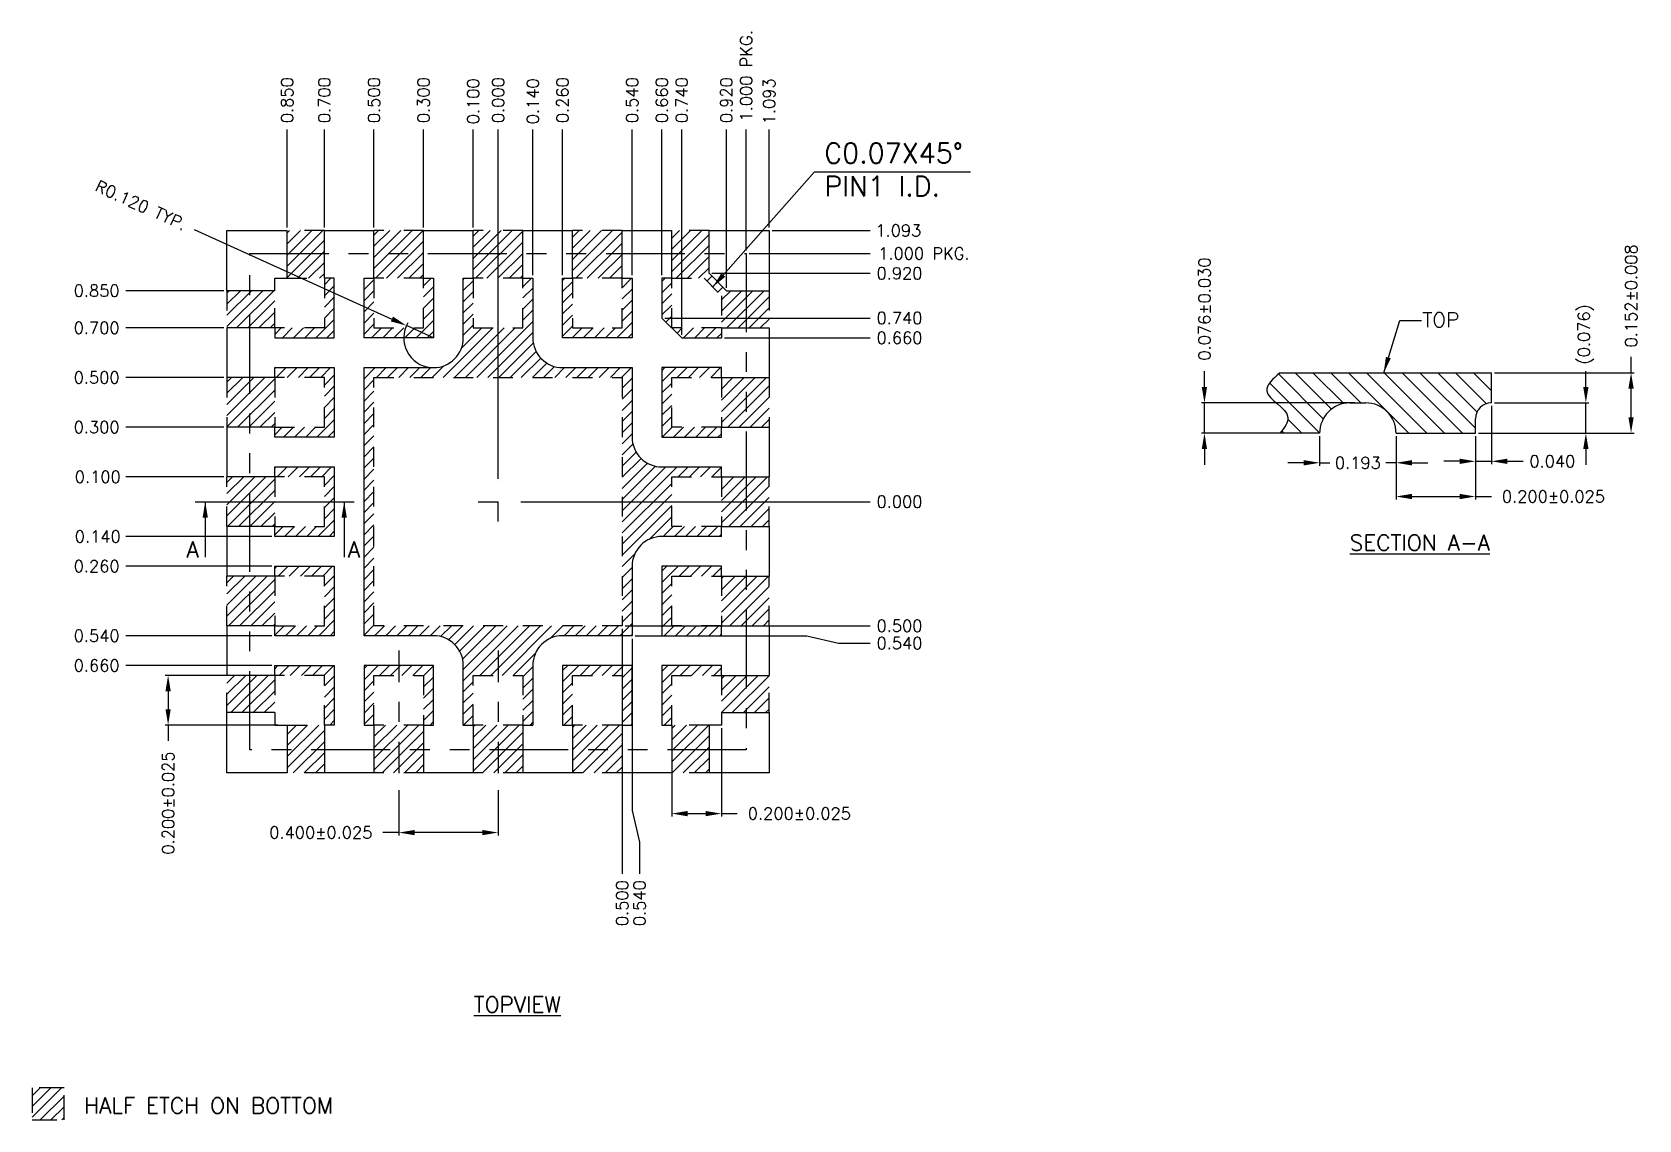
# Model space of a CAD drawing. Header units: millimetres. Extents: x 424.78 to 432.87, y 94.3 to 99.77.
import ezdxf
from ezdxf.enums import TextEntityAlignment as Align

# ---------------------------------------------------------------- set-up
doc = ezdxf.new("R2010")
doc.units = ezdxf.units.MM
doc.header["$LTSCALE"] = 0.5
doc.header["$PDMODE"] = 98
for name, pattern in [('CENTER', [50.8, 31.75, -6.35, 6.35, -6.35]), ('HIDDEN', [0.375, 0.25, -0.125]), ('PHANTOM2', [31.75, 15.875, -3.175, 3.175, -3.175, 3.175, -3.175])]:
    doc.linetypes.add(name, pattern=pattern)
for name, color, linetype in [('1', 7, 'HIDDEN'), ('1D', 4, 'Continuous'), ('BTM', 7, 'HIDDEN'), ('Center', 2, 'CENTER'), ('DIMENSION', 3, 'Continuous'), ('HEB', 4, 'Continuous'), ('PKG', 1, 'PHANTOM2'), ('TB', 7, 'Continuous')]:
    doc.layers.add(name, color=color, linetype=linetype)
doc.styles.add('ADESK1', font='romans', dxfattribs={"bigfont": 'AllInOneBig.shx'})
doc.styles.add('Chinese', font='', dxfattribs={"height": 5})
doc.styles.add('SIMPLEX', font='simplex.shx', dxfattribs={"bigfont": 'AllInOneBig.shx'})
doc.styles.get('Chinese').set_extended_font_data('SimSun')
doc.dimstyles.new('Standard4', dxfattribs={"dimtxt": 0.06, "dimasz": 0.08, "dimexe": 0.015, "dimexo": 0.015, "dimgap": 0.027, "dimtad": 1, "dimdec": 3, "dimlfac": 0.8, "dimzin": 1, "dimtxsty": 'SIMPLEX', "dimcen": 0.1905, "dimclrd": 256, "dimclre": 256, "dimclrt": 256, "dimazin": 3, "dimtp": 0.03, "dimtm": 0.05, "dimtfac": 0.8, "dimtdec": 3, "dimtmove": 0, "dimatfit": 3, "dimfxl": 0.05, "dimtzin": 4, "dimlwd": -1, "dimlwe": -1})

msp = doc.modelspace()

# ---------------------------------------------------------------- texts
at = {"ltscale": 0.1, "char_height": 0.08, "attachment_point": 1, "style": 'Chinese'}
for s, insert, width in [('{\\Fsimplex|c0;A}', (425.5576, 97.208), 0.095968), ('{\\Fsimplex|c0;A}', (426.3702, 97.208), 0.095968), ('{\\Fsimplex|c0;\\LSECTION A-A}', (431.4161, 97.2423), 0.873268)]:
    msp.add_mtext(s, dxfattribs=dict(at, insert=insert, width=width))
at = {"layer": '1D', "linetype": 'ByBlock', "style": 'SIMPLEX'}
msp.add_text('%%UTOPVIEW', height=0.08, dxfattribs=at).set_placement((427.0037, 94.8763), align=Align.MIDDLE_LEFT)
at = {"layer": '1D', "color": 0, "ltscale": 0.1, "style": 'SIMPLEX'}
msp.add_text('HALF ETCH ON BOTTOM', height=0.08, rotation=360, dxfattribs=at).set_placement((425.0413, 94.3673), align=Align.MIDDLE_LEFT)
at = {"layer": 'TB', "style": 'ADESK1'}
msp.add_text('TOP', height=0.07363, dxfattribs=at).set_placement((431.7817, 98.2873))
at = {"layer": 'TB', "insert": (428.7693, 99.2143), "char_height": 0.1, "width": 0.702327, "attachment_point": 1, "style": 'ADESK1'}
msp.add_mtext('C0.07X45%%D\\PPIN1 I.D.', dxfattribs=at)

# ---------------------------------------------------------------- blocks, each defined once
blk = doc.blocks.new('*D174')
at = {"layer": 'Defpoints', "color": 0, "ltscale": 0.1, "transparency": 16777216}
for p in [(427.1262, 97.4087), (427.2262, 97.4087), (429.0012, 97.4087)]:
    blk.add_point(p, dxfattribs=at)
at = {"layer": 'DIMENSION', "ltscale": 0.1, "transparency": 16777216}
blk.add_line((427.2412, 97.4087), (429.0012, 97.4087), dxfattribs=at)
at = {"layer": 'DIMENSION', "ltscale": 0.1, "transparency": 16777216, "insert": (429.1482, 97.4087), "char_height": 0.06, "attachment_point": 5, "style": 'SIMPLEX'}
blk.add_mtext('\\A1;0.000', dxfattribs=at)
blk = doc.blocks.new('*D175')
at = {"layer": 'Defpoints', "color": 0, "ltscale": 0.1, "transparency": 16777216}
for p in [(427.1262, 99.2837), (427.1262, 97.5087), (427.1262, 97.4087)]:
    blk.add_point(p, dxfattribs=at)
at = {"layer": 'DIMENSION', "ltscale": 0.1, "transparency": 16777216}
blk.add_line((427.1262, 97.5237), (427.1262, 99.2837), dxfattribs=at)
at = {"layer": 'DIMENSION', "ltscale": 0.1, "transparency": 16777216, "insert": (427.1262, 99.4307), "char_height": 0.06, "attachment_point": 5, "rotation": 90, "style": 'SIMPLEX'}
blk.add_mtext('\\A1;0.000', dxfattribs=at)
blk = doc.blocks.new('*D164')
at = {"layer": 'Defpoints', "color": 0, "ltscale": 0.1, "transparency": 16777216}
for p in [(426.0637, 99.2837), (426.0637, 98.7743), (427.1262, 97.4087)]:
    blk.add_point(p, dxfattribs=at)
at = {"layer": 'DIMENSION', "ltscale": 0.1, "transparency": 16777216}
blk.add_line((426.0637, 98.7893), (426.0637, 99.2837), dxfattribs=at)
at = {"layer": 'DIMENSION', "ltscale": 0.1, "transparency": 16777216, "insert": (426.0637, 99.4307), "char_height": 0.06, "attachment_point": 5, "rotation": 90, "style": 'SIMPLEX'}
blk.add_mtext('\\A1;0.850', dxfattribs=at)
blk = doc.blocks.new('*D165')
at = {"layer": 'Defpoints', "color": 0, "ltscale": 0.1, "transparency": 16777216}
for p in [(426.2512, 99.2837), (426.2512, 98.7743), (427.1262, 97.4087)]:
    blk.add_point(p, dxfattribs=at)
at = {"layer": 'DIMENSION', "ltscale": 0.1, "transparency": 16777216}
blk.add_line((426.2512, 98.7893), (426.2512, 99.2837), dxfattribs=at)
at = {"layer": 'DIMENSION', "ltscale": 0.1, "transparency": 16777216, "insert": (426.2512, 99.4307), "char_height": 0.06, "attachment_point": 5, "rotation": 90, "style": 'SIMPLEX'}
blk.add_mtext('\\A1;0.700', dxfattribs=at)
blk = doc.blocks.new('*D166')
at = {"layer": 'Defpoints', "color": 0, "ltscale": 0.1, "transparency": 16777216}
for p in [(426.5012, 99.2837), (426.5012, 98.7743), (427.1262, 97.4087)]:
    blk.add_point(p, dxfattribs=at)
at = {"layer": 'DIMENSION', "ltscale": 0.1, "transparency": 16777216}
blk.add_line((426.5012, 98.7893), (426.5012, 99.2837), dxfattribs=at)
at = {"layer": 'DIMENSION', "ltscale": 0.1, "transparency": 16777216, "insert": (426.5012, 99.4307), "char_height": 0.06, "attachment_point": 5, "rotation": 90, "style": 'SIMPLEX'}
blk.add_mtext('\\A1;0.500', dxfattribs=at)
blk = doc.blocks.new('*D167')
at = {"layer": 'Defpoints', "color": 0, "ltscale": 0.1, "transparency": 16777216}
for p in [(426.7512, 99.2837), (426.7512, 98.7743), (427.1262, 97.4087)]:
    blk.add_point(p, dxfattribs=at)
at = {"layer": 'DIMENSION', "ltscale": 0.1, "transparency": 16777216}
blk.add_line((426.7512, 98.7893), (426.7512, 99.2837), dxfattribs=at)
at = {"layer": 'DIMENSION', "ltscale": 0.1, "transparency": 16777216, "insert": (426.7512, 99.4307), "char_height": 0.06, "attachment_point": 5, "rotation": 90, "style": 'SIMPLEX'}
blk.add_mtext('\\A1;0.300', dxfattribs=at)
blk = doc.blocks.new('*D168')
at = {"layer": 'Defpoints', "color": 0, "ltscale": 0.1, "transparency": 16777216}
for p in [(427.0012, 99.2837), (427.0012, 98.7743), (427.1262, 97.4087)]:
    blk.add_point(p, dxfattribs=at)
at = {"layer": 'DIMENSION', "ltscale": 0.1, "transparency": 16777216}
blk.add_line((427.0012, 98.7893), (427.0012, 99.2837), dxfattribs=at)
at = {"layer": 'DIMENSION', "ltscale": 0.1, "transparency": 16777216, "insert": (427.0012, 99.425), "char_height": 0.06, "attachment_point": 5, "rotation": 90, "style": 'SIMPLEX'}
blk.add_mtext('\\A1;0.100', dxfattribs=at)
blk = doc.blocks.new('*D169')
at = {"layer": 'Defpoints', "color": 0, "ltscale": 0.1, "transparency": 16777216}
for p in [(427.3012, 99.2837), (427.3012, 98.5337), (427.1262, 97.4087)]:
    blk.add_point(p, dxfattribs=at)
at = {"layer": 'DIMENSION', "ltscale": 0.1, "transparency": 16777216}
blk.add_line((427.3012, 98.5487), (427.3012, 99.2837), dxfattribs=at)
at = {"layer": 'DIMENSION', "ltscale": 0.1, "transparency": 16777216, "insert": (427.3012, 99.425), "char_height": 0.06, "attachment_point": 5, "rotation": 90, "style": 'SIMPLEX'}
blk.add_mtext('\\A1;0.140', dxfattribs=at)
blk = doc.blocks.new('*D170')
at = {"layer": 'Defpoints', "color": 0, "ltscale": 0.1, "transparency": 16777216}
for p in [(427.4512, 99.2837), (427.4512, 98.5337), (427.1262, 97.4087)]:
    blk.add_point(p, dxfattribs=at)
at = {"layer": 'DIMENSION', "ltscale": 0.1, "transparency": 16777216}
blk.add_line((427.4512, 98.5487), (427.4512, 99.2837), dxfattribs=at)
at = {"layer": 'DIMENSION', "ltscale": 0.1, "transparency": 16777216, "insert": (427.4512, 99.4307), "char_height": 0.06, "attachment_point": 5, "rotation": 90, "style": 'SIMPLEX'}
blk.add_mtext('\\A1;0.260', dxfattribs=at)
blk = doc.blocks.new('*D171')
at = {"layer": 'Defpoints', "color": 0, "ltscale": 0.1, "transparency": 16777216}
for p in [(427.8012, 99.2837), (427.8012, 98.5337), (427.1262, 97.4087)]:
    blk.add_point(p, dxfattribs=at)
at = {"layer": 'DIMENSION', "ltscale": 0.1, "transparency": 16777216}
blk.add_line((427.8012, 98.5487), (427.8012, 99.2837), dxfattribs=at)
at = {"layer": 'DIMENSION', "ltscale": 0.1, "transparency": 16777216, "insert": (427.8012, 99.4307), "char_height": 0.06, "attachment_point": 5, "rotation": 90, "style": 'SIMPLEX'}
blk.add_mtext('\\A1;0.540', dxfattribs=at)
blk = doc.blocks.new('*D172')
at = {"layer": 'Defpoints', "color": 0, "ltscale": 0.1, "transparency": 16777216}
for p in [(427.9512, 99.2837), (427.9512, 98.5337), (427.1262, 97.4087)]:
    blk.add_point(p, dxfattribs=at)
at = {"layer": 'DIMENSION', "ltscale": 0.1, "transparency": 16777216}
blk.add_line((427.9512, 98.5487), (427.9512, 99.2837), dxfattribs=at)
at = {"layer": 'DIMENSION', "ltscale": 0.1, "transparency": 16777216, "insert": (427.9512, 99.4307), "char_height": 0.06, "attachment_point": 5, "rotation": 90, "style": 'SIMPLEX'}
blk.add_mtext('\\A1;0.660', dxfattribs=at)
blk = doc.blocks.new('*D176')
at = {"layer": 'Defpoints', "color": 0, "ltscale": 0.1, "transparency": 16777216}
for p in [(425.2512, 98.4712), (425.7606, 98.4712), (427.1262, 97.4087)]:
    blk.add_point(p, dxfattribs=at)
at = {"layer": 'DIMENSION', "ltscale": 0.1, "transparency": 16777216}
blk.add_line((425.7456, 98.4712), (425.2512, 98.4712), dxfattribs=at)
at = {"layer": 'DIMENSION', "ltscale": 0.1, "transparency": 16777216, "insert": (425.1042, 98.4712), "char_height": 0.06, "attachment_point": 5, "style": 'SIMPLEX'}
blk.add_mtext('\\A1;0.850', dxfattribs=at)
blk = doc.blocks.new('*D177')
at = {"layer": 'Defpoints', "color": 0, "ltscale": 0.1, "transparency": 16777216}
for p in [(425.2512, 98.2837), (425.7606, 98.2837), (427.1262, 97.4087)]:
    blk.add_point(p, dxfattribs=at)
at = {"layer": 'DIMENSION', "ltscale": 0.1, "transparency": 16777216}
blk.add_line((425.7456, 98.2837), (425.2512, 98.2837), dxfattribs=at)
at = {"layer": 'DIMENSION', "ltscale": 0.1, "transparency": 16777216, "insert": (425.1042, 98.2837), "char_height": 0.06, "attachment_point": 5, "style": 'SIMPLEX'}
blk.add_mtext('\\A1;0.700', dxfattribs=at)
blk = doc.blocks.new('*D178')
at = {"layer": 'Defpoints', "color": 0, "ltscale": 0.1, "transparency": 16777216}
for p in [(425.2512, 98.0337), (425.7606, 98.0337), (427.1262, 97.4087)]:
    blk.add_point(p, dxfattribs=at)
at = {"layer": 'DIMENSION', "ltscale": 0.1, "transparency": 16777216}
blk.add_line((425.7456, 98.0337), (425.2512, 98.0337), dxfattribs=at)
at = {"layer": 'DIMENSION', "ltscale": 0.1, "transparency": 16777216, "insert": (425.1042, 98.0337), "char_height": 0.06, "attachment_point": 5, "style": 'SIMPLEX'}
blk.add_mtext('\\A1;0.500', dxfattribs=at)
blk = doc.blocks.new('*D179')
at = {"layer": 'Defpoints', "color": 0, "ltscale": 0.1, "transparency": 16777216}
for p in [(425.2512, 97.7837), (425.7606, 97.7837), (427.1262, 97.4087)]:
    blk.add_point(p, dxfattribs=at)
at = {"layer": 'DIMENSION', "ltscale": 0.1, "transparency": 16777216}
blk.add_line((425.7456, 97.7837), (425.2512, 97.7837), dxfattribs=at)
at = {"layer": 'DIMENSION', "ltscale": 0.1, "transparency": 16777216, "insert": (425.1042, 97.7837), "char_height": 0.06, "attachment_point": 5, "style": 'SIMPLEX'}
blk.add_mtext('\\A1;0.300', dxfattribs=at)
blk = doc.blocks.new('*D180')
at = {"layer": 'Defpoints', "color": 0, "ltscale": 0.1, "transparency": 16777216}
for p in [(425.2512, 97.5337), (425.7606, 97.5337), (427.1262, 97.4087)]:
    blk.add_point(p, dxfattribs=at)
at = {"layer": 'DIMENSION', "ltscale": 0.1, "transparency": 16777216}
blk.add_line((425.7456, 97.5337), (425.2512, 97.5337), dxfattribs=at)
at = {"layer": 'DIMENSION', "ltscale": 0.1, "transparency": 16777216, "insert": (425.1099, 97.5337), "char_height": 0.06, "attachment_point": 5, "style": 'SIMPLEX'}
blk.add_mtext('\\A1;0.100', dxfattribs=at)
blk = doc.blocks.new('*D181')
at = {"layer": 'Defpoints', "color": 0, "ltscale": 0.1, "transparency": 16777216}
for p in [(427.1262, 97.4087), (425.2512, 97.2337), (426.0012, 97.2337)]:
    blk.add_point(p, dxfattribs=at)
at = {"layer": 'DIMENSION', "ltscale": 0.1, "transparency": 16777216}
blk.add_line((425.9862, 97.2337), (425.2512, 97.2337), dxfattribs=at)
at = {"layer": 'DIMENSION', "ltscale": 0.1, "transparency": 16777216, "insert": (425.1099, 97.2337), "char_height": 0.06, "attachment_point": 5, "style": 'SIMPLEX'}
blk.add_mtext('\\A1;0.140', dxfattribs=at)
blk = doc.blocks.new('*D182')
at = {"layer": 'Defpoints', "color": 0, "ltscale": 0.1, "transparency": 16777216}
for p in [(427.1262, 97.4087), (425.2512, 97.0837), (426.0012, 97.0837)]:
    blk.add_point(p, dxfattribs=at)
at = {"layer": 'DIMENSION', "ltscale": 0.1, "transparency": 16777216}
blk.add_line((425.9862, 97.0837), (425.2512, 97.0837), dxfattribs=at)
at = {"layer": 'DIMENSION', "ltscale": 0.1, "transparency": 16777216, "insert": (425.1042, 97.0837), "char_height": 0.06, "attachment_point": 5, "style": 'SIMPLEX'}
blk.add_mtext('\\A1;0.260', dxfattribs=at)
blk = doc.blocks.new('*D183')
at = {"layer": 'Defpoints', "color": 0, "ltscale": 0.1, "transparency": 16777216}
for p in [(427.1262, 97.4087), (425.2512, 96.7337), (426.0012, 96.7337)]:
    blk.add_point(p, dxfattribs=at)
at = {"layer": 'DIMENSION', "ltscale": 0.1, "transparency": 16777216}
blk.add_line((425.9862, 96.7337), (425.2512, 96.7337), dxfattribs=at)
at = {"layer": 'DIMENSION', "ltscale": 0.1, "transparency": 16777216, "insert": (425.1042, 96.7337), "char_height": 0.06, "attachment_point": 5, "style": 'SIMPLEX'}
blk.add_mtext('\\A1;0.540', dxfattribs=at)
blk = doc.blocks.new('*D184')
at = {"layer": 'Defpoints', "color": 0, "ltscale": 0.1, "transparency": 16777216}
for p in [(427.1262, 97.4087), (425.2512, 96.5837), (426.0012, 96.5837)]:
    blk.add_point(p, dxfattribs=at)
at = {"layer": 'DIMENSION', "ltscale": 0.1, "transparency": 16777216}
blk.add_line((425.9862, 96.5837), (425.2512, 96.5837), dxfattribs=at)
at = {"layer": 'DIMENSION', "ltscale": 0.1, "transparency": 16777216, "insert": (425.1042, 96.5837), "char_height": 0.06, "attachment_point": 5, "style": 'SIMPLEX'}
blk.add_mtext('\\A1;0.660', dxfattribs=at)
blk = doc.blocks.new('*D185')
at = {"layer": 'Defpoints', "color": 0, "ltscale": 0.1, "transparency": 16777216}
for p in [(428.0512, 99.2837), (428.0512, 98.2337), (427.1262, 97.4087)]:
    blk.add_point(p, dxfattribs=at)
at = {"layer": 'DIMENSION', "ltscale": 0.1, "transparency": 16777216}
blk.add_line((428.0512, 98.2487), (428.0512, 99.2837), dxfattribs=at)
at = {"layer": 'DIMENSION', "ltscale": 0.1, "transparency": 16777216, "insert": (428.0512, 99.4307), "char_height": 0.06, "attachment_point": 5, "rotation": 90, "style": 'SIMPLEX'}
blk.add_mtext('\\A1;0.740', dxfattribs=at)
blk = doc.blocks.new('*D186')
at = {"layer": 'Defpoints', "color": 0, "ltscale": 0.1, "transparency": 16777216}
for p in [(427.9512, 98.3337), (429.0012, 98.3337), (427.1262, 97.4087)]:
    blk.add_point(p, dxfattribs=at)
at = {"layer": 'DIMENSION', "ltscale": 0.1, "transparency": 16777216}
blk.add_line((427.9662, 98.3337), (429.0012, 98.3337), dxfattribs=at)
at = {"layer": 'DIMENSION', "ltscale": 0.1, "transparency": 16777216, "insert": (429.1482, 98.3337), "char_height": 0.06, "attachment_point": 5, "style": 'SIMPLEX'}
blk.add_mtext('\\A1;0.740', dxfattribs=at)
blk = doc.blocks.new('*D187')
at = {"layer": 'Defpoints', "color": 0, "ltscale": 0.1, "transparency": 16777216}
for p in [(428.1887, 98.5587), (429.0012, 98.5587), (427.1262, 97.4087)]:
    blk.add_point(p, dxfattribs=at)
at = {"layer": 'DIMENSION', "ltscale": 0.1, "transparency": 16777216}
blk.add_line((428.2037, 98.5587), (429.0012, 98.5587), dxfattribs=at)
at = {"layer": 'DIMENSION', "ltscale": 0.1, "transparency": 16777216, "insert": (429.1482, 98.5587), "char_height": 0.06, "attachment_point": 5, "style": 'SIMPLEX'}
blk.add_mtext('\\A1;0.920', dxfattribs=at)
blk = doc.blocks.new('*D188')
at = {"layer": 'Defpoints', "color": 0, "ltscale": 0.1, "transparency": 16777216}
for p in [(428.3762, 98.6587), (429.0012, 98.6587), (427.1262, 97.4087)]:
    blk.add_point(p, dxfattribs=at)
at = {"layer": 'DIMENSION', "ltscale": 0.1, "transparency": 16777216}
blk.add_line((428.3912, 98.6587), (429.0012, 98.6587), dxfattribs=at)
at = {"layer": 'DIMENSION', "ltscale": 0.1, "transparency": 16777216, "insert": (429.2711, 98.6587), "char_height": 0.06, "attachment_point": 5, "style": 'SIMPLEX'}
blk.add_mtext('\\A1;1.000 PKG.', dxfattribs=at)
blk = doc.blocks.new('*D189')
at = {"layer": 'Defpoints', "color": 0, "ltscale": 0.1, "transparency": 16777216}
for p in [(428.2762, 99.2837), (428.2762, 98.4712), (427.1262, 97.4087)]:
    blk.add_point(p, dxfattribs=at)
at = {"layer": 'DIMENSION', "ltscale": 0.1, "transparency": 16777216}
blk.add_line((428.2762, 98.4862), (428.2762, 99.2837), dxfattribs=at)
at = {"layer": 'DIMENSION', "ltscale": 0.1, "transparency": 16777216, "insert": (428.2762, 99.4307), "char_height": 0.06, "attachment_point": 5, "rotation": 90, "style": 'SIMPLEX'}
blk.add_mtext('\\A1;0.920', dxfattribs=at)
blk = doc.blocks.new('*D190')
at = {"layer": 'Defpoints', "color": 0, "ltscale": 0.1, "transparency": 16777216}
for p in [(428.4918, 98.7743), (429.0012, 98.7743), (427.1262, 97.4087)]:
    blk.add_point(p, dxfattribs=at)
at = {"layer": 'DIMENSION', "ltscale": 0.1, "transparency": 16777216}
blk.add_line((428.5068, 98.7743), (429.0012, 98.7743), dxfattribs=at)
at = {"layer": 'DIMENSION', "ltscale": 0.1, "transparency": 16777216, "insert": (429.1425, 98.7743), "char_height": 0.06, "attachment_point": 5, "style": 'SIMPLEX'}
blk.add_mtext('\\A1;1.093', dxfattribs=at)
blk = doc.blocks.new('*D191')
at = {"layer": 'Defpoints', "color": 0, "ltscale": 0.1, "transparency": 16777216}
for p in [(428.3762, 99.2837), (428.3762, 98.6587), (427.1262, 97.4087)]:
    blk.add_point(p, dxfattribs=at)
at = {"layer": 'DIMENSION', "ltscale": 0.1, "transparency": 16777216}
blk.add_line((428.3762, 98.6737), (428.3762, 99.2837), dxfattribs=at)
at = {"layer": 'DIMENSION', "ltscale": 0.1, "transparency": 16777216, "insert": (428.3762, 99.5535), "char_height": 0.06, "attachment_point": 5, "rotation": 90, "style": 'SIMPLEX'}
blk.add_mtext('\\A1;1.000 PKG.', dxfattribs=at)
blk = doc.blocks.new('*D192')
at = {"layer": 'Defpoints', "color": 0, "ltscale": 0.1, "transparency": 16777216}
for p in [(428.4918, 99.2837), (428.4918, 98.7743), (427.1262, 97.4087)]:
    blk.add_point(p, dxfattribs=at)
at = {"layer": 'DIMENSION', "ltscale": 0.1, "transparency": 16777216}
blk.add_line((428.4918, 98.7893), (428.4918, 99.2837), dxfattribs=at)
at = {"layer": 'DIMENSION', "ltscale": 0.1, "transparency": 16777216, "insert": (428.4918, 99.425), "char_height": 0.06, "attachment_point": 5, "rotation": 90, "style": 'SIMPLEX'}
blk.add_mtext('\\A1;1.093', dxfattribs=at)
blk = doc.blocks.new('*D193')
at = {"layer": 'Defpoints', "color": 0, "ltscale": 0.1, "transparency": 16777216}
for p in [(427.1262, 97.4087), (427.7512, 96.7837), (427.7512, 95.5337)]:
    blk.add_point(p, dxfattribs=at)
at = {"layer": 'DIMENSION', "ltscale": 0.1, "transparency": 16777216}
blk.add_line((427.7512, 96.7687), (427.7512, 95.5337), dxfattribs=at)
at = {"layer": 'DIMENSION', "ltscale": 0.1, "transparency": 16777216, "insert": (427.7512, 95.3867), "char_height": 0.06, "attachment_point": 5, "rotation": 90, "style": 'SIMPLEX'}
blk.add_mtext('\\A1;0.500', dxfattribs=at)
blk = doc.blocks.new('*D194')
at = {"layer": 'Defpoints', "color": 0, "ltscale": 0.1, "transparency": 16777216}
for p in [(427.1262, 97.4087), (427.7512, 96.7837), (429.0012, 96.7837)]:
    blk.add_point(p, dxfattribs=at)
at = {"layer": 'DIMENSION', "ltscale": 0.1, "transparency": 16777216}
blk.add_line((427.7662, 96.7837), (429.0012, 96.7837), dxfattribs=at)
at = {"layer": 'DIMENSION', "ltscale": 0.1, "transparency": 16777216, "insert": (429.1482, 96.7837), "char_height": 0.06, "attachment_point": 5, "style": 'SIMPLEX'}
blk.add_mtext('\\A1;0.500', dxfattribs=at)
blk = doc.blocks.new('*D195')
at = {"layer": 'Defpoints', "color": 0, "ltscale": 0.1, "transparency": 16777216}
for p in [(427.1262, 97.4087), (427.8012, 96.7337), (427.8387, 95.5337)]:
    blk.add_point(p, dxfattribs=at)
at = {"layer": 'DIMENSION', "ltscale": 0.1, "transparency": 16777216}
for p, q in [((427.8012, 96.7187), (427.8012, 95.8537)), ((427.8012, 95.8537), (427.8387, 95.6937)), ((427.8387, 95.6937), (427.8387, 95.5337))]:
    blk.add_line(p, q, dxfattribs=at)
at = {"layer": 'DIMENSION', "ltscale": 0.1, "transparency": 16777216, "insert": (427.8387, 95.3867), "char_height": 0.06, "attachment_point": 5, "rotation": 90, "style": 'SIMPLEX'}
blk.add_mtext('\\A1;0.540', dxfattribs=at)
blk = doc.blocks.new('*D173')
at = {"layer": 'Defpoints', "color": 0, "ltscale": 0.1, "transparency": 16777216}
for p in [(427.1262, 97.4087), (427.8012, 96.7337), (429.0012, 96.6962)]:
    blk.add_point(p, dxfattribs=at)
at = {"layer": 'DIMENSION', "ltscale": 0.1, "transparency": 16777216}
for p, q in [((427.8162, 96.7337), (428.6812, 96.7337)), ((428.6812, 96.7337), (428.8412, 96.6962)), ((428.8412, 96.6962), (429.0012, 96.6962))]:
    blk.add_line(p, q, dxfattribs=at)
at = {"layer": 'DIMENSION', "ltscale": 0.1, "transparency": 16777216, "insert": (429.1482, 96.6962), "char_height": 0.06, "attachment_point": 5, "style": 'SIMPLEX'}
blk.add_mtext('\\A1;0.540', dxfattribs=at)
blk = doc.blocks.new('*D196')
at = {"layer": 'Defpoints', "color": 0, "ltscale": 0.1, "transparency": 16777216}
for p in [(426.6646, 98.2956), (426.8012, 98.2337)]:
    blk.add_point(p, dxfattribs=at)
at = {"layer": 'DIMENSION', "ltscale": 0.1, "transparency": 16777216}
for p, q in [((425.5955, 98.7801), (426.5917, 98.3286)), ((426.8012, 98.2337), (426.6646, 98.2956))]:
    blk.add_line(p, q, dxfattribs=at)
blk.add_arc((426.8012, 98.2337), 0.15, 149.89209, 264.27042, dxfattribs=at)
blk.add_solid([(426.5972, 98.3407), (426.5862, 98.3165), (426.6646, 98.2956)], dxfattribs=at)
at = {"layer": 'DIMENSION', "ltscale": 0.1, "transparency": 16777216, "insert": (425.3276, 98.9015), "char_height": 0.06, "attachment_point": 5, "rotation": 335.62166, "style": 'SIMPLEX'}
blk.add_mtext('\\A1;R0.120 TYP.', dxfattribs=at)
blk = doc.blocks.new('*D197')
at = {"layer": 'Defpoints', "color": 0, "ltscale": 0.1, "transparency": 16777216}
for p in [(426.6262, 95.9712), (427.1262, 95.9712), (426.6262, 95.7423)]:
    blk.add_point(p, dxfattribs=at)
at = {"layer": 'DIMENSION', "ltscale": 0.1, "transparency": 16777216}
for p, q in [((426.6262, 95.9562), (426.6262, 95.7273)), ((427.1262, 95.9562), (427.1262, 95.7273)), ((426.6262, 95.7423), (426.5462, 95.7423)), ((427.0462, 95.7423), (426.7062, 95.7423))]:
    blk.add_line(p, q, dxfattribs=at)
for points in [[(426.7062, 95.7556), (426.7062, 95.7289), (426.6262, 95.7423)], [(427.0462, 95.7556), (427.0462, 95.7289), (427.1262, 95.7423)]]:
    blk.add_solid(points, dxfattribs=at)
at = {"layer": 'DIMENSION', "ltscale": 0.1, "transparency": 16777216, "insert": (426.2335, 95.7423), "char_height": 0.06, "attachment_point": 5, "style": 'SIMPLEX'}
blk.add_mtext('\\A1;0.400%%P0.025', dxfattribs=at)
blk = doc.blocks.new('*D198')
at = {"layer": 'Defpoints', "color": 0, "ltscale": 0.1, "transparency": 16777216}
for p in [(428.0012, 96.2837), (428.2512, 96.2837), (428.2512, 95.8378)]:
    blk.add_point(p, dxfattribs=at)
at = {"layer": 'DIMENSION', "ltscale": 0.1, "transparency": 16777216}
for p, q in [((428.0012, 96.2687), (428.0012, 95.8228)), ((428.2512, 96.2687), (428.2512, 95.8228)), ((428.0812, 95.8378), (428.1712, 95.8378)), ((428.2512, 95.8378), (428.3312, 95.8378))]:
    blk.add_line(p, q, dxfattribs=at)
for points in [[(428.0812, 95.8511), (428.0812, 95.8244), (428.0012, 95.8378)], [(428.1712, 95.8511), (428.1712, 95.8244), (428.2512, 95.8378)]]:
    blk.add_solid(points, dxfattribs=at)
at = {"layer": 'DIMENSION', "ltscale": 0.1, "transparency": 16777216, "insert": (428.6439, 95.8378), "char_height": 0.06, "attachment_point": 5, "style": 'SIMPLEX'}
blk.add_mtext('\\A1;0.200%%P0.025', dxfattribs=at)
blk = doc.blocks.new('*D199')
at = {"layer": 'Defpoints', "color": 0, "ltscale": 0.1, "transparency": 16777216}
for p in [(426.0012, 96.5337), (425.4642, 96.2837), (426.0325, 96.2837)]:
    blk.add_point(p, dxfattribs=at)
at = {"layer": 'DIMENSION', "ltscale": 0.1, "transparency": 16777216}
for p, q in [((425.9862, 96.5337), (425.4492, 96.5337)), ((425.4642, 96.4537), (425.4642, 96.3637)), ((426.0175, 96.2837), (425.4492, 96.2837)), ((425.4642, 96.2837), (425.4642, 96.2037))]:
    blk.add_line(p, q, dxfattribs=at)
for points in [[(425.4509, 96.4537), (425.4775, 96.4537), (425.4642, 96.5337)], [(425.4509, 96.3637), (425.4775, 96.3637), (425.4642, 96.2837)]]:
    blk.add_solid(points, dxfattribs=at)
at = {"layer": 'DIMENSION', "ltscale": 0.1, "transparency": 16777216, "insert": (425.4642, 95.891), "char_height": 0.06, "attachment_point": 5, "rotation": 90, "style": 'SIMPLEX'}
blk.add_mtext('\\A1;0.200%%P0.025', dxfattribs=at)
blk = doc.blocks.new('*D200')
at = {"ltscale": 0.1, "transparency": 16777216}
for p, q in [((430.6842, 97.9861), (430.6842, 98.0661)), ((431.442, 97.9061), (430.6692, 97.9061)), ((430.6842, 97.7541), (430.6842, 97.9061)), ((431.2495, 97.7541), (430.6692, 97.7541)), ((430.6842, 97.6741), (430.6842, 97.5941))]:
    blk.add_line(p, q, dxfattribs=at)
for points in [[(430.6708, 97.9861), (430.6975, 97.9861), (430.6842, 97.9061)], [(430.6708, 97.6741), (430.6975, 97.6741), (430.6842, 97.7541)]]:
    blk.add_solid(points, dxfattribs=at)
at = {"layer": 'Defpoints', "color": 0, "ltscale": 0.1, "transparency": 16777216}
for p in [(430.6842, 97.9061), (431.457, 97.9061), (431.2645, 97.7541)]:
    blk.add_point(p, dxfattribs=at)
at = {"ltscale": 0.1, "transparency": 16777216, "insert": (430.6842, 98.3788), "char_height": 0.06, "attachment_point": 5, "rotation": 90, "style": 'SIMPLEX'}
blk.add_mtext('\\A1;0.076%%P0.030', dxfattribs=at)
blk = doc.blocks.new('*D201')
at = {"ltscale": 0.1, "transparency": 16777216}
for p, q in [((431.2645, 97.7391), (431.2645, 97.5896)), ((431.6495, 97.7391), (431.6495, 97.5896)), ((431.1845, 97.6046), (431.1045, 97.6046)), ((431.2645, 97.6046), (431.3157, 97.6046)), ((431.6495, 97.6046), (431.5983, 97.6046)), ((431.7295, 97.6046), (431.8095, 97.6046))]:
    blk.add_line(p, q, dxfattribs=at)
for points in [[(431.1845, 97.6179), (431.1845, 97.5913), (431.2645, 97.6046)], [(431.7295, 97.6179), (431.7295, 97.5913), (431.6495, 97.6046)]]:
    blk.add_solid(points, dxfattribs=at)
at = {"layer": 'Defpoints', "color": 0, "ltscale": 0.1, "transparency": 16777216}
for p in [(431.2645, 97.7541), (431.6495, 97.7541), (431.2645, 97.6046)]:
    blk.add_point(p, dxfattribs=at)
at = {"ltscale": 0.1, "transparency": 16777216, "insert": (431.457, 97.6046), "char_height": 0.06, "attachment_point": 5, "style": 'SIMPLEX'}
blk.add_mtext('\\A1;0.193', dxfattribs=at)
blk = doc.blocks.new('*D202')
at = {"ltscale": 0.1, "transparency": 16777216}
for p, q in [((431.6495, 97.7391), (431.6495, 97.4198)), ((432.0495, 97.7391), (432.0495, 97.4198)), ((431.7295, 97.4348), (431.9695, 97.4348)), ((432.0495, 97.4348), (432.1295, 97.4348))]:
    blk.add_line(p, q, dxfattribs=at)
for points in [[(431.7295, 97.4481), (431.7295, 97.4214), (431.6495, 97.4348)], [(431.9695, 97.4481), (431.9695, 97.4214), (432.0495, 97.4348)]]:
    blk.add_solid(points, dxfattribs=at)
at = {"layer": 'Defpoints', "color": 0, "ltscale": 0.1, "transparency": 16777216}
for p in [(431.6495, 97.7541), (432.0495, 97.7541), (432.0495, 97.4348)]:
    blk.add_point(p, dxfattribs=at)
at = {"ltscale": 0.1, "transparency": 16777216, "insert": (432.4422, 97.4348), "char_height": 0.06, "attachment_point": 5, "style": 'SIMPLEX'}
blk.add_mtext('\\A1;0.200%%P0.025', dxfattribs=at)
blk = doc.blocks.new('*D203')
at = {"ltscale": 0.1, "transparency": 16777216}
for p, q in [((432.1295, 97.8911), (432.1295, 97.597)), ((432.0495, 97.7391), (432.0495, 97.597)), ((431.9695, 97.612), (431.8895, 97.612)), ((432.0495, 97.612), (432.1295, 97.612)), ((432.2095, 97.612), (432.2895, 97.612))]:
    blk.add_line(p, q, dxfattribs=at)
for points in [[(431.9695, 97.6253), (431.9695, 97.5987), (432.0495, 97.612)], [(432.2095, 97.6253), (432.2095, 97.5987), (432.1295, 97.612)]]:
    blk.add_solid(points, dxfattribs=at)
at = {"layer": 'Defpoints', "color": 0, "ltscale": 0.1, "transparency": 16777216}
for p in [(432.1295, 97.9061), (432.0495, 97.7541), (432.1295, 97.612)]:
    blk.add_point(p, dxfattribs=at)
at = {"ltscale": 0.1, "transparency": 16777216, "insert": (432.4365, 97.612), "char_height": 0.06, "attachment_point": 5, "style": 'SIMPLEX'}
blk.add_mtext('\\A1;0.040', dxfattribs=at)
blk = doc.blocks.new('*D204')
at = {"ltscale": 0.1, "transparency": 16777216}
for p, q in [((432.6054, 97.9861), (432.6054, 98.0661)), ((432.1445, 97.9061), (432.6204, 97.9061)), ((432.6054, 97.7541), (432.6054, 97.9061)), ((432.0645, 97.7541), (432.6204, 97.7541)), ((432.6054, 97.6741), (432.6054, 97.5941))]:
    blk.add_line(p, q, dxfattribs=at)
for points in [[(432.5921, 97.9861), (432.6188, 97.9861), (432.6054, 97.9061)], [(432.5921, 97.6741), (432.6188, 97.6741), (432.6054, 97.7541)]]:
    blk.add_solid(points, dxfattribs=at)
at = {"layer": 'Defpoints', "color": 0, "ltscale": 0.1, "transparency": 16777216}
for p in [(432.1295, 97.9061), (432.6054, 97.9061), (432.0495, 97.7541)]:
    blk.add_point(p, dxfattribs=at)
at = {"ltscale": 0.1, "transparency": 16777216, "insert": (432.6054, 98.2517), "char_height": 0.06, "attachment_point": 5, "rotation": 90, "style": 'SIMPLEX'}
blk.add_mtext('\\A1;(0.076)', dxfattribs=at)
blk = doc.blocks.new('*D205')
at = {"ltscale": 0.1, "transparency": 16777216}
for p, q in [((432.8331, 98.0581), (432.8331, 98.1381)), ((432.1445, 98.0581), (432.8481, 98.0581)), ((432.8331, 97.8341), (432.8331, 97.9781)), ((432.0645, 97.7541), (432.8481, 97.7541))]:
    blk.add_line(p, q, dxfattribs=at)
for points in [[(432.8197, 97.9781), (432.8464, 97.9781), (432.8331, 98.0581)], [(432.8197, 97.8341), (432.8464, 97.8341), (432.8331, 97.7541)]]:
    blk.add_solid(points, dxfattribs=at)
at = {"layer": 'Defpoints', "color": 0, "ltscale": 0.1, "transparency": 16777216}
for p in [(432.1295, 98.0581), (432.8331, 98.0581), (432.0495, 97.7541)]:
    blk.add_point(p, dxfattribs=at)
at = {"ltscale": 0.1, "transparency": 16777216, "insert": (432.8331, 98.4451), "char_height": 0.06, "attachment_point": 5, "rotation": 90, "style": 'SIMPLEX'}
blk.add_mtext('\\A1;0.152%%P0.008', dxfattribs=at)
blk = doc.blocks.new('*D206')
at = {"layer": 'Defpoints', "color": 0, "ltscale": 0.1, "transparency": 16777216}
for p in [(428.2512, 98.2337), (429.0012, 98.2337), (427.1262, 97.4087)]:
    blk.add_point(p, dxfattribs=at)
at = {"layer": 'DIMENSION', "ltscale": 0.1, "transparency": 16777216}
blk.add_line((428.2662, 98.2337), (429.0012, 98.2337), dxfattribs=at)
at = {"layer": 'DIMENSION', "ltscale": 0.1, "transparency": 16777216, "insert": (429.1482, 98.2337), "char_height": 0.06, "attachment_point": 5, "style": 'SIMPLEX'}
blk.add_mtext('\\A1;0.660', dxfattribs=at)

# ---------------------------------------------------------------- dimensions: what is measured, and where the dimension line sits
at = {"ltscale": 0.1}
for base, p1, p2, text, picture, middle in [((432.8331, 98.0581), (432.0495, 97.7541), (432.1295, 98.0581), '0.152%%P0.008', '*D205', (432.8331, 98.4451)), ((430.6842, 97.9061), (431.2645, 97.7541), (431.457, 97.9061), '0.076%%P0.030', '*D200', (430.6842, 98.3788)), ((432.6054, 97.9061), (432.0495, 97.7541), (432.1295, 97.9061), '(0.076)', '*D204', (432.6054, 98.2517))]:
    dim = msp.add_linear_dim(base=base, p1=p1, p2=p2, angle=90, text=text, dimstyle='Standard4', dxfattribs=at)
    dim.commit()
    dim.dimension.update_dxf_attribs({"geometry": picture, "text_midpoint": middle})
for base, p1, p2, text, picture, middle in [((432.1295, 97.612), (432.0495, 97.7541), (432.1295, 97.9061), '0.040', '*D203', (432.4365, 97.612)), ((431.2645, 97.6046), (431.6495, 97.7541), (431.2645, 97.7541), '0.193', '*D201', (431.457, 97.6046)), ((432.0495, 97.4348), (431.6495, 97.7541), (432.0495, 97.7541), '0.200%%P0.025', '*D202', (432.4422, 97.4348))]:
    dim = msp.add_linear_dim(base=base, p1=p1, p2=p2, text=text, dimstyle='Standard4', dxfattribs=at)
    dim.commit()
    dim.dimension.update_dxf_attribs({"geometry": picture, "text_midpoint": middle})
at = {"layer": 'DIMENSION', "ltscale": 0.1}
for offset, dtype, picture, middle in [((0, 0.625), 1, '*D191', (428.3762, 99.5535)), ((0.625, 0), 0, '*D188', (429.2711, 98.6587))]:
    dim = msp.add_ordinate_dim(feature_location=(428.3762, 98.6587), offset=offset, dtype=dtype, origin=(427.1262, 97.4087), text='<> PKG.', dimstyle='Standard4', dxfattribs=at)
    dim.commit()
    dim.dimension.update_dxf_attribs({"geometry": picture, "text_midpoint": middle})
for feature_location, offset, dtype, origin, picture, middle in [((426.0637, 98.7743), (0, 0.5094), 1, (427.1262, 97.4087), '*D164', (426.0637, 99.4307)), ((426.2512, 98.7743), (0, 0.5094), 1, (427.1262, 97.4087), '*D165', (426.2512, 99.4307)), ((426.5012, 98.7743), (0, 0.5094), 1, (427.1262, 97.4087), '*D166', (426.5012, 99.4307)), ((426.7512, 98.7743), (0, 0.5094), 1, (427.1262, 97.4087), '*D167', (426.7512, 99.4307)), ((427.0012, 98.7743), (0, 0.5094), 1, (427.1262, 97.4087), '*D168', (427.0012, 99.425)), ((427.1262206024, 97.5086664306), (0, 1.775), 1, (427.1262206024, 97.4086664306), '*D175', (427.1262206024, 99.4306664306)), ((427.4512, 98.5337), (0, 0.75), 1, (427.1262, 97.4087), '*D170', (427.4512, 99.4307)), ((427.8012, 98.5337), (0, 0.75), 1, (427.1262, 97.4087), '*D171', (427.8012, 99.4307)), ((427.9512, 98.5337), (0, 0.75), 1, (427.1262, 97.4087), '*D172', (427.9512, 99.4307)), ((428.0512, 98.2337), (0, 1.05), 1, (427.1262, 97.4087), '*D185', (428.0512, 99.4307)), ((428.2762, 98.4712), (0, 0.8125), 1, (427.1262, 97.4087), '*D189', (428.2762, 99.4307)), ((427.3012, 98.5337), (0, 0.75), 1, (427.1262, 97.4087), '*D169', (427.3012, 99.425)), ((428.49185, 98.77429), (0, 0.50938), 1, (427.12622, 97.40867), '*D192', (428.49185, 99.42495)), ((428.4918, 98.7743), (0.5094, 0), 0, (427.1262, 97.4087), '*D190', (429.1425, 98.7743)), ((428.1887, 98.5587), (0.8125, 0), 0, (427.1262, 97.4087), '*D187', (429.1482, 98.5587)), ((425.7606, 98.4712), (-0.5094, 0), 0, (427.1262, 97.4087), '*D176', (425.1042, 98.4712)), ((427.9512, 98.3337), (1.05, 0), 0, (427.1262, 97.4087), '*D186', (429.1482, 98.3337)), ((425.7606, 98.2837), (-0.5094, 0), 0, (427.1262, 97.4087), '*D177', (425.1042, 98.2837)), ((428.2512, 98.2337), (0.75, 0), 0, (427.1262, 97.4087), '*D206', (429.1482, 98.2337)), ((425.7606, 98.0337), (-0.5094, 0), 0, (427.1262, 97.4087), '*D178', (425.1042, 98.0337)), ((425.7606, 97.7837), (-0.5094, 0), 0, (427.1262, 97.4087), '*D179', (425.1042, 97.7837)), ((425.7606, 97.5337), (-0.5094, 0), 0, (427.1262, 97.4087), '*D180', (425.1099, 97.5337)), ((427.2262206024, 97.4086664306), (1.775, 0), 0, (427.1262206024, 97.4086664306), '*D174', (429.1482206024, 97.4086664306)), ((426.0012, 97.0837), (-0.75, 0), 0, (427.1262, 97.4087), '*D182', (425.1042, 97.0837)), ((426.0012, 96.7337), (-0.75, 0), 0, (427.1262, 97.4087), '*D183', (425.1042, 96.7337)), ((426.0012, 96.5837), (-0.75, 0), 0, (427.1262, 97.4087), '*D184', (425.1042, 96.5837)), ((426.0012, 97.2337), (-0.75, 0), 0, (427.1262, 97.4087), '*D181', (425.1099, 97.2337)), ((427.7512, 96.7837), (0, -1.25), 1, (427.1262, 97.4087), '*D193', (427.7512, 95.3867)), ((427.7512, 96.7837), (1.25, 0), 0, (427.1262, 97.4087), '*D194', (429.1482, 96.7837)), ((427.8012, 96.7337), (0.0375, -1.2), 1, (427.1262, 97.4087), '*D195', (427.8387, 95.3867)), ((427.8012, 96.7337), (1.2, -0.0375), 0, (427.1262, 97.4087), '*D173', (429.1482, 96.6962))]:
    dim = msp.add_ordinate_dim(feature_location=feature_location, offset=offset, dtype=dtype, origin=origin, dimstyle='Standard4', dxfattribs=at)
    dim.commit()
    dim.dimension.update_dxf_attribs({"geometry": picture, "text_midpoint": middle})
dim = msp.add_radius_dim(center=(426.8012, 98.2337), mpoint=(426.6646, 98.2956), text='<> TYP.', dimstyle='Standard4', dxfattribs=at)
dim.commit()
dim.dimension.update_dxf_attribs({"geometry": '*D196', "text_midpoint": (425.3276, 98.9015), "dimtype": 164})
dim = msp.add_linear_dim(base=(425.4642, 96.2837), p1=(426.0012, 96.5337), p2=(426.0325, 96.2837), angle=90, text='<>%%P0.025', dimstyle='Standard4', dxfattribs=at)
dim.commit()
dim.dimension.update_dxf_attribs({"geometry": '*D199', "text_midpoint": (425.4642, 95.891)})
for base, p1, p2, picture, middle in [((428.2512, 95.8378), (428.0012, 96.2837), (428.2512, 96.2837), '*D198', (428.6439, 95.8378)), ((426.6262, 95.7423), (427.1262, 95.9712), (426.6262, 95.9712), '*D197', (426.2335, 95.7423))]:
    dim = msp.add_linear_dim(base=base, p1=p1, p2=p2, text='<>%%P0.025', dimstyle='Standard4', dxfattribs=at)
    dim.commit()
    dim.dimension.update_dxf_attribs({"geometry": picture, "text_midpoint": middle})

# ---------------------------------------------------------------- hatches: boundary and pattern name
at = {"ltscale": 0.1}
h = msp.add_hatch(dxfattribs=at)
h.set_pattern_fill('ANSI31', color=256, scale=0.02, angle=90)
h.set_pattern_definition([(135, (407.87544, 97.97487), (-0.04490128, -0.04490128), [])])
edge = h.paths.add_edge_path()
edge.add_line((432.1295, 98.0581), (431.0645, 98.0581))
edge.add_spline(control_points=[(431.0645, 98.0581), (431.0293, 98.0271), (430.9408, 97.9491), (431.1491, 97.8599), (431.086, 97.781), (431.0645, 97.7541)], knot_values=[0, 0, 0, 0, 0.113154, 0.284319, 0.372767, 0.372767, 0.372767, 0.372767], degree=3, periodic=0)
edge.add_line((431.0645, 97.7541), (431.2645, 97.7541))
edge.add_arc((431.4165, 97.7541), 0.152, 90, 180, ccw=False)
edge.add_line((431.4165, 97.9061), (431.4975, 97.9061))
edge.add_arc((431.4975, 97.7541), 0.152, 360, 90, ccw=False)
edge.add_line((431.6495, 97.7541), (432.0495, 97.7541))
edge.add_line((432.0495, 97.7541), (432.0495, 97.8261))
edge.add_arc((432.1295, 97.8261), 0.08, 90, 180, ccw=False)
edge.add_line((432.1295, 97.9061), (432.1295, 98.0581))
at = {"layer": 'HEB', "ltscale": 0.3}
h = msp.add_hatch(dxfattribs=at)
h.set_pattern_fill('ANSI31', color=256, scale=0.0125)
h.set_pattern_definition([(45, (403.33517, 87.596246), (-0.0280633, 0.0280633), [])])
h.paths.add_polyline_path([(428.4918, 98.2837), (428.4918, 98.4712), (428.3762, 98.4712), (428.3762, 98.2837)])
h.paths.add_polyline_path([(428.4918, 97.7837), (428.4918, 98.0337), (428.3762, 98.0337), (428.3762, 97.7837)])
h.paths.add_polyline_path([(428.4918, 97.2837), (428.4918, 97.5337), (428.3762, 97.5337), (428.3762, 97.2837)])
h.paths.add_polyline_path([(428.4918, 96.7837), (428.4918, 97.0337), (428.3762, 97.0337), (428.3762, 96.7837)])
h.paths.add_polyline_path([(428.4918, 96.3462), (428.4918, 96.5337), (428.3762, 96.5337), (428.3762, 96.3462)])
h.paths.add_polyline_path([(428.3762, 96.3462), (428.3762, 96.5337), (428.2512, 96.5337), (428.2512, 96.3462)])
h.paths.add_polyline_path([(428.3762, 96.7837), (428.3762, 97.0337), (428.2512, 97.0337), (428.2512, 96.7837)])
h.paths.add_polyline_path([(428.3762, 97.2837), (428.3762, 97.5337), (428.2512, 97.5337), (428.2512, 97.2837)])
h.paths.add_polyline_path([(428.3762, 97.7837), (428.3762, 98.0337), (428.2512, 98.0337), (428.2512, 97.7837)])
h.paths.add_polyline_path([(428.3762, 98.2837), (428.3762, 98.4712), (428.2762, 98.4712), (428.1887, 98.5587), (428.1887, 98.6587), (428.0012, 98.6587), (428.0012, 98.5337), (428.1637, 98.5337), (428.2512, 98.4462), (428.2512, 98.2837)])
h.paths.add_polyline_path([(428.1887, 98.6587), (428.1887, 98.7743), (428.0012, 98.7743), (428.0012, 98.6587)])
h.paths.add_polyline_path([(428.0512, 98.2337), (428.2512, 98.2337), (428.2512, 98.2837), (428.0012, 98.2837), (428.0012, 98.5337), (427.9512, 98.5337), (427.9512, 98.3337)])
h.paths.add_polyline_path([(428.2512, 97.7337), (428.2512, 97.7837), (428.0012, 97.7837), (428.0012, 98.0337), (428.2512, 98.0337), (428.2512, 98.0837), (427.9512, 98.0837), (427.9512, 97.7337)], flags=17)
edge = h.paths.add_edge_path()
edge.add_line((427.9512, 97.2337), (428.2512, 97.2337))
edge.add_line((428.2512, 97.2337), (428.2512, 97.2837))
edge.add_line((428.2512, 97.2837), (428.0012, 97.2837))
edge.add_line((428.0012, 97.2837), (428.0012, 97.5337))
edge.add_line((428.0012, 97.5337), (428.2512, 97.5337))
edge.add_line((428.2512, 97.5337), (428.2512, 97.5837))
edge.add_line((428.2512, 97.5837), (427.9512, 97.5837))
edge.add_arc((427.9512, 97.7337), 0.15, 180, 270, ccw=False)
edge.add_line((427.8012, 97.7337), (427.8012, 98.0837))
edge.add_line((427.8012, 98.0837), (427.4512, 98.0837))
edge.add_arc((427.4512, 98.2337), 0.15, 180, 270, ccw=False)
edge.add_line((427.3012, 98.2337), (427.3012, 98.5337))
edge.add_line((427.3012, 98.5337), (427.2512, 98.5337))
edge.add_line((427.2512, 98.5337), (427.2512, 98.2837))
edge.add_line((427.2512, 98.2837), (427.0012, 98.2837))
edge.add_line((427.0012, 98.2837), (427.0012, 98.5337))
edge.add_line((427.0012, 98.5337), (426.9512, 98.5337))
edge.add_line((426.9512, 98.5337), (426.9512, 98.2337))
edge.add_arc((426.8012, 98.2337), 0.15, 270, 360, ccw=False)
edge.add_line((426.8012, 98.0837), (426.4512, 98.0837))
edge.add_line((426.4512, 98.0837), (426.4512, 96.7337))
edge.add_line((426.4512, 96.7337), (426.8012, 96.7337))
edge.add_arc((426.8012, 96.5837), 0.15, 0, 90, ccw=False)
edge.add_line((426.9512, 96.5837), (426.9512, 96.2837))
edge.add_line((426.9512, 96.2837), (427.0012, 96.2837))
edge.add_line((427.0012, 96.2837), (427.0012, 96.5337))
edge.add_line((427.0012, 96.5337), (427.2512, 96.5337))
edge.add_line((427.2512, 96.5337), (427.2512, 96.2837))
edge.add_line((427.2512, 96.2837), (427.3012, 96.2837))
edge.add_line((427.3012, 96.2837), (427.3012, 96.5837))
edge.add_arc((427.4513, 96.5836), 0.1501, 88.61747, 179.98821, ccw=False)
edge.add_line((427.4549, 96.7337), (427.8012, 96.7337))
edge.add_line((427.8012, 96.7337), (427.8012, 97.0837))
edge.add_arc((427.9512, 97.0837), 0.15, 90, 180, ccw=False)
h.paths.add_polyline_path([(427.7512, 96.7837), (426.5012, 96.7837), (426.5012, 98.0337), (427.7512, 98.0337)], flags=16)
h.paths.add_polyline_path([(428.2512, 96.7337), (428.2512, 96.7837), (428.0012, 96.7837), (428.0012, 97.0337), (428.2512, 97.0337), (428.2512, 97.0837), (427.9512, 97.0837), (427.9512, 96.7337)], flags=17)
h.paths.add_polyline_path([(428.0012, 96.2837), (428.0012, 96.5337), (428.2512, 96.5337), (428.2512, 96.5837), (427.9512, 96.5837), (427.9512, 96.2837)])
h.paths.add_polyline_path([(428.1887, 96.1587), (428.1887, 96.2837), (428.0012, 96.2837), (428.0012, 96.1587)])
h.paths.add_polyline_path([(428.1887, 96.043), (428.1887, 96.1587), (428.0012, 96.1587), (428.0012, 96.043)])
h.paths.add_polyline_path([(427.7512, 96.043), (427.7512, 96.1587), (427.5012, 96.1587), (427.5012, 96.043)])
h.paths.add_polyline_path([(427.7512, 96.1587), (427.7512, 96.2837), (427.5012, 96.2837), (427.5012, 96.1587)])
h.paths.add_polyline_path([(427.8012, 96.2837), (427.8012, 96.5837), (427.4512, 96.5837), (427.4512, 96.2837), (427.5012, 96.2837), (427.5012, 96.5337), (427.7512, 96.5337), (427.7512, 96.2837)])
h.paths.add_polyline_path([(427.8012, 98.2337), (427.8012, 98.5337), (427.7512, 98.5337), (427.7512, 98.2837), (427.5012, 98.2837), (427.5012, 98.5337), (427.4512, 98.5337), (427.4512, 98.2337)])
h.paths.add_polyline_path([(427.7512, 98.5337), (427.7512, 98.6587), (427.5012, 98.6587), (427.5012, 98.5337)])
h.paths.add_polyline_path([(427.7512, 98.6587), (427.7512, 98.7743), (427.5012, 98.7743), (427.5012, 98.6587)])
h.paths.add_polyline_path([(427.2512, 98.6587), (427.2512, 98.7743), (427.0012, 98.7743), (427.0012, 98.6587)])
h.paths.add_polyline_path([(427.2512, 98.5337), (427.2512, 98.6587), (427.0012, 98.6587), (427.0012, 98.5337)])
h.paths.add_polyline_path([(427.2512, 96.1587), (427.2512, 96.2837), (427.0012, 96.2837), (427.0012, 96.1587)])
h.paths.add_polyline_path([(427.2512, 96.043), (427.2512, 96.1587), (427.0012, 96.1587), (427.0012, 96.043)])
h.paths.add_polyline_path([(426.7512, 96.043), (426.7512, 96.1587), (426.5012, 96.1587), (426.5012, 96.043)])
h.paths.add_polyline_path([(426.7512, 96.1587), (426.7512, 96.2837), (426.5012, 96.2837), (426.5012, 96.1587)])
h.paths.add_polyline_path([(426.8012, 96.2837), (426.8012, 96.5837), (426.4512, 96.5837), (426.4512, 96.2837), (426.5012, 96.2837), (426.5012, 96.5337), (426.7512, 96.5337), (426.7512, 96.2837)])
h.paths.add_polyline_path([(426.8012, 98.2337), (426.8012, 98.5337), (426.7512, 98.5337), (426.7512, 98.2837), (426.5012, 98.2837), (426.5012, 98.5337), (426.4512, 98.5337), (426.4512, 98.2337)])
h.paths.add_polyline_path([(426.7512, 98.5337), (426.7512, 98.6587), (426.5012, 98.6587), (426.5012, 98.5337)])
h.paths.add_polyline_path([(426.7512, 98.6587), (426.7512, 98.7743), (426.5012, 98.7743), (426.5012, 98.6587)])
h.paths.add_polyline_path([(426.2512, 98.6587), (426.2512, 98.7743), (426.0637, 98.7743), (426.0637, 98.6587)])
h.paths.add_polyline_path([(426.2512, 98.5337), (426.2512, 98.6587), (426.0637, 98.6587), (426.0637, 98.5337)])
h.paths.add_polyline_path([(426.3012, 98.2337), (426.3012, 98.5337), (426.2512, 98.5337), (426.2512, 98.2837), (426.0012, 98.2837), (426.0012, 98.2337)])
h.paths.add_polyline_path([(426.3012, 97.7337), (426.3012, 98.0837), (426.0012, 98.0837), (426.0012, 98.0337), (426.2512, 98.0337), (426.2512, 97.7837), (426.0012, 97.7837), (426.0012, 97.7337)])
h.paths.add_polyline_path([(426.3012, 97.2337), (426.3012, 97.5837), (426.0012, 97.5837), (426.0012, 97.5337), (426.2512, 97.5337), (426.2512, 97.2837), (426.0012, 97.2837), (426.0012, 97.2337)])
h.paths.add_polyline_path([(426.3012, 96.7337), (426.3012, 97.0837), (426.0012, 97.0837), (426.0012, 97.0337), (426.2512, 97.0337), (426.2512, 96.7837), (426.0012, 96.7837), (426.0012, 96.7337)])
h.paths.add_polyline_path([(426.3012, 96.2837), (426.3012, 96.5837), (426.0012, 96.5837), (426.0012, 96.5337), (426.2512, 96.5337), (426.2512, 96.2837)])
h.paths.add_polyline_path([(426.2512, 96.1587), (426.2512, 96.2837), (426.0637, 96.2837), (426.0637, 96.1587)])
h.paths.add_polyline_path([(426.2512, 96.043), (426.2512, 96.1587), (426.0637, 96.1587), (426.0637, 96.043)])
h.paths.add_polyline_path([(426.0012, 96.3462), (426.0012, 96.5337), (425.8762, 96.5337), (425.8762, 96.3462)])
h.paths.add_polyline_path([(426.0012, 96.7837), (426.0012, 97.0337), (425.8762, 97.0337), (425.8762, 96.7837)])
h.paths.add_polyline_path([(426.0012, 97.2837), (426.0012, 97.5337), (425.8762, 97.5337), (425.8762, 97.2837)])
h.paths.add_polyline_path([(426.0012, 97.7837), (426.0012, 98.0337), (425.8762, 98.0337), (425.8762, 97.7837)])
h.paths.add_polyline_path([(426.0012, 98.2837), (426.0012, 98.4712), (425.8762, 98.4712), (425.8762, 98.2837)])
h.paths.add_polyline_path([(425.8762, 98.2837), (425.8762, 98.4712), (425.7606, 98.4712), (425.7606, 98.2837)])
h.paths.add_polyline_path([(425.8762, 97.7837), (425.8762, 98.0337), (425.7606, 98.0337), (425.7606, 97.7837)])
h.paths.add_polyline_path([(425.8762, 97.2837), (425.8762, 97.5337), (425.7606, 97.5337), (425.7606, 97.2837)])
h.paths.add_polyline_path([(425.8762, 96.7837), (425.8762, 97.0337), (425.7606, 97.0337), (425.7606, 96.7837)])
h.paths.add_polyline_path([(425.8762, 96.3462), (425.8762, 96.5337), (425.7606, 96.5337), (425.7606, 96.3462)])
at = {"layer": 'HEB'}
h = msp.add_hatch(dxfattribs=at)
h.set_pattern_fill('ANSI31', color=256, scale=0.012, angle=360, style=0)
h.set_pattern_definition([(45, (426.74488, 96.489464), (-0.02694077, 0.02694077), [])])
h.paths.add_polyline_path([(424.9401, 94.2955), (424.9401, 94.4563), (424.7793, 94.4563), (424.7793, 94.2955)])

# ---------------------------------------------------------------- linework, layer by layer
at = {"ltscale": 0.1}
for p, q in [((426.0637, 98.6587), (426.0637, 98.7743)), ((426.2512, 98.6587), (426.2512, 98.7743)), ((426.5012, 98.6587), (426.5012, 98.7743)), ((426.7512, 98.6587), (426.7512, 98.7743)), ((427.0012, 98.6587), (427.0012, 98.7743)), ((427.2512, 98.6587), (427.2512, 98.7743)), ((427.5012, 98.6587), (427.5012, 98.7743)), ((427.7512, 98.6587), (427.7512, 98.7743)), ((428.0012, 98.6587), (428.0012, 98.7743)), ((428.1887, 98.6587), (428.1887, 98.7743)), ((426.0637, 98.5337), (426.0637, 98.6587)), ((426.2512, 98.5337), (426.2512, 98.6587)), ((426.5012, 98.5337), (426.5012, 98.6587)), ((426.7512, 98.5337), (426.7512, 98.6587)), ((427.0012, 98.5337), (427.0012, 98.6587)), ((427.2512, 98.5337), (427.2512, 98.6587)), ((427.5012, 98.5337), (427.5012, 98.6587)), ((427.7512, 98.5337), (427.7512, 98.6587)), ((428.0012, 98.5337), (428.0012, 98.6587)), ((428.1887, 98.5587), (428.1887, 98.6587)), ((426.3012, 98.5337), (426.2512, 98.5337)), ((426.3012, 98.2337), (426.3012, 98.5337)), ((426.4512, 98.2337), (426.4512, 98.5337)), ((426.4512, 98.5337), (426.5012, 98.5337)), ((426.7512, 98.5337), (426.8012, 98.5337)), ((426.8012, 98.5337), (426.8012, 98.2337)), ((426.9512, 98.5337), (427.0012, 98.5337)), ((427.2512, 98.5337), (427.3012, 98.5337)), ((427.4512, 98.2337), (427.4512, 98.5337)), ((427.4512, 98.5337), (427.5012, 98.5337)), ((427.7512, 98.5337), (427.8012, 98.5337)), ((427.8012, 98.5337), (427.8012, 98.2337)), ((428.0012, 98.5337), (427.9512, 98.5337)), ((427.9512, 98.5337), (427.9512, 98.3337)), ((428.1887, 98.5587), (428.2762, 98.4712)), ((425.8762, 98.4712), (425.7606, 98.4712)), ((426.0012, 98.4712), (425.8762, 98.4712)), ((428.2762, 98.4712), (428.3762, 98.4712)), ((428.3762, 98.4712), (428.4918, 98.4712)), ((427.9512, 98.3337), (428.0512, 98.2337)), ((425.8762, 98.2837), (425.7606, 98.2837)), ((426.0012, 98.2837), (425.8762, 98.2837)), ((426.0012, 98.2837), (426.0012, 98.2337)), ((428.2512, 98.2837), (428.2512, 98.2337)), ((428.2512, 98.2837), (428.3762, 98.2837)), ((428.3762, 98.2837), (428.4918, 98.2837)), ((426.0012, 98.2337), (426.3012, 98.2337)), ((426.8012, 98.2337), (426.4512, 98.2337)), ((427.8012, 98.2337), (427.4512, 98.2337)), ((428.0512, 98.2337), (428.2512, 98.2337)), ((425.8762, 98.0337), (425.7606, 98.0337)), ((426.0012, 98.0337), (425.8762, 98.0337)), ((426.0012, 98.0337), (426.0012, 98.0837)), ((426.0012, 98.0837), (426.3012, 98.0837)), ((426.3012, 98.0837), (426.3012, 97.7337)), ((428.2512, 98.0837), (427.9512, 98.0837)), ((427.9512, 98.0837), (427.9512, 97.7337)), ((428.2512, 98.0337), (428.2512, 98.0837)), ((428.2512, 98.0337), (428.3762, 98.0337)), ((428.3762, 98.0337), (428.4918, 98.0337)), ((431.0645, 98.0581), (432.1295, 98.0581)), ((432.1295, 97.9061), (432.1295, 98.0581)), ((431.4165, 97.9061), (431.4975, 97.9061)), ((425.8762, 97.7837), (425.7606, 97.7837)), ((426.0012, 97.7837), (425.8762, 97.7837)), ((426.0012, 97.7337), (426.0012, 97.7837)), ((428.2512, 97.7837), (428.3762, 97.7837)), ((428.2512, 97.7337), (428.2512, 97.7837)), ((428.3762, 97.7837), (428.4918, 97.7837)), ((432.0495, 97.7541), (432.0495, 97.8261)), ((426.3012, 97.7337), (426.0012, 97.7337)), ((427.9512, 97.7337), (428.2512, 97.7337)), ((431.2645, 97.7541), (431.0645, 97.7541)), ((431.6495, 97.7541), (432.0495, 97.7541)), ((425.8762, 97.5337), (425.7606, 97.5337)), ((426.0012, 97.5337), (425.8762, 97.5337)), ((426.0012, 97.5337), (426.0012, 97.5837)), ((426.0012, 97.5837), (426.3012, 97.5837)), ((426.3012, 97.5837), (426.3012, 97.2337)), ((428.2512, 97.5337), (428.2512, 97.5837)), ((428.2512, 97.5337), (428.3762, 97.5337)), ((428.3762, 97.5337), (428.4918, 97.5337)), ((425.6012, 97.4087), (426.4012, 97.4087)), ((425.8762, 97.2837), (425.7606, 97.2837)), ((426.0012, 97.2837), (425.8762, 97.2837)), ((426.0012, 97.2337), (426.0012, 97.2837)), ((428.2512, 97.2337), (428.2512, 97.2837)), ((428.2512, 97.2837), (428.3762, 97.2837)), ((428.3762, 97.2837), (428.4918, 97.2837)), ((426.3012, 97.2337), (426.0012, 97.2337)), ((426.0012, 97.0337), (426.0012, 97.0837)), ((426.0012, 97.0837), (426.3012, 97.0837)), ((426.3012, 97.0837), (426.3012, 96.7337)), ((428.2512, 97.0837), (427.9512, 97.0837)), ((427.9512, 97.0837), (427.9512, 96.7337)), ((428.2512, 97.0337), (428.2512, 97.0837)), ((425.8762, 97.0337), (425.7606, 97.0337)), ((426.0012, 97.0337), (425.8762, 97.0337)), ((428.2512, 97.0337), (428.3762, 97.0337)), ((428.3762, 97.0337), (428.4918, 97.0337)), ((425.8762, 96.7837), (425.7606, 96.7837)), ((426.0012, 96.7837), (425.8762, 96.7837)), ((426.0012, 96.7337), (426.0012, 96.7837)), ((426.3012, 96.7337), (426.0012, 96.7337)), ((427.9512, 96.7337), (428.2512, 96.7337)), ((428.2512, 96.7337), (428.2512, 96.7837)), ((428.2512, 96.7837), (428.3762, 96.7837)), ((428.3762, 96.7837), (428.4918, 96.7837)), ((426.0012, 96.5337), (426.0012, 96.5837)), ((426.0012, 96.5837), (426.3012, 96.5837)), ((426.3012, 96.5837), (426.3012, 96.2837)), ((426.8012, 96.5837), (426.4512, 96.5837)), ((426.4512, 96.5837), (426.4512, 96.2837)), ((426.8012, 96.2837), (426.8012, 96.5837)), ((427.8012, 96.5837), (427.4512, 96.5837)), ((427.4512, 96.5837), (427.4512, 96.2837)), ((427.8012, 96.2837), (427.8012, 96.5837)), ((428.2512, 96.5837), (427.9512, 96.5837)), ((427.9512, 96.5837), (427.9512, 96.2837)), ((428.2512, 96.5337), (428.2512, 96.5837)), ((425.8762, 96.5337), (425.7606, 96.5337)), ((426.0012, 96.5337), (425.8762, 96.5337)), ((428.2512, 96.5337), (428.3762, 96.5337)), ((428.3762, 96.5337), (428.4918, 96.5337)), ((425.8762, 96.3462), (425.7606, 96.3462)), ((426.0012, 96.3462), (425.8762, 96.3462)), ((428.2512, 96.3462), (428.3762, 96.3462)), ((428.3762, 96.3462), (428.4918, 96.3462)), ((426.0637, 96.2837), (426.0637, 96.1587)), ((426.2512, 96.2837), (426.2512, 96.1587)), ((426.3012, 96.2837), (426.2512, 96.2837)), ((426.4512, 96.2837), (426.5012, 96.2837)), ((426.5012, 96.2837), (426.5012, 96.1587)), ((426.7512, 96.2837), (426.8012, 96.2837)), ((426.7512, 96.2837), (426.7512, 96.1587)), ((426.9512, 96.2837), (427.0012, 96.2837)), ((427.0012, 96.2837), (427.0012, 96.1587)), ((427.2512, 96.2837), (427.3012, 96.2837)), ((427.2512, 96.2837), (427.2512, 96.1587)), ((427.4512, 96.2837), (427.5012, 96.2837)), ((427.5012, 96.2837), (427.5012, 96.1587)), ((427.7512, 96.2837), (427.7512, 96.1587)), ((427.7512, 96.2837), (427.8012, 96.2837)), ((427.9512, 96.2837), (428.0012, 96.2837)), ((428.0012, 96.2837), (428.0012, 96.1587)), ((428.1887, 96.2837), (428.1887, 96.1587)), ((426.0637, 96.1587), (426.0637, 96.043)), ((426.2512, 96.1587), (426.2512, 96.043)), ((426.5012, 96.1587), (426.5012, 96.043)), ((426.7512, 96.1587), (426.7512, 96.043)), ((427.0012, 96.1587), (427.0012, 96.043)), ((427.2512, 96.1587), (427.2512, 96.043)), ((427.5012, 96.1587), (427.5012, 96.043)), ((427.7512, 96.1587), (427.7512, 96.043)), ((428.0012, 96.1587), (428.0012, 96.043)), ((428.1887, 96.1587), (428.1887, 96.043))]:
    msp.add_line(p, q, dxfattribs=at)
for points in [[(425.7606, 98.4712), (425.7606, 98.7743), (426.0637, 98.7743)], [(426.2512, 98.7743), (426.5012, 98.7743)], [(426.7512, 98.7743), (427.0012, 98.7743)], [(427.2512, 98.7743), (427.5012, 98.7743)], [(427.7512, 98.7743), (428.0012, 98.7743)], [(428.1887, 98.7743), (428.4918, 98.7743), (428.4918, 98.4712)], [(426.0012, 98.4712), (426.0012, 98.5337), (426.0637, 98.5337)], [(425.7606, 98.2837), (425.7606, 98.0337)], [(428.4918, 98.2837), (428.4918, 98.0337)], [(425.7606, 97.7837), (425.7606, 97.5337)], [(428.4918, 97.7837), (428.4918, 97.5337)], [(425.7606, 97.2837), (425.7606, 97.0337)], [(428.4918, 97.2837), (428.4918, 97.0337)], [(425.7606, 96.7837), (425.7606, 96.5337)], [(428.4918, 96.7837), (428.4918, 96.5337)], [(426.0637, 96.043), (425.7606, 96.043), (425.7606, 96.3462)], [(426.0012, 96.3462), (426.0012, 96.2837), (426.0637, 96.2837)], [(428.2512, 96.3462), (428.2512, 96.2837), (428.1887, 96.2837)], [(428.4918, 96.3462), (428.4918, 96.043), (428.1887, 96.043)], [(426.5012, 96.043), (426.2512, 96.043)], [(427.0012, 96.043), (426.7512, 96.043)], [(427.5012, 96.043), (427.2512, 96.043)], [(428.0012, 96.043), (427.7512, 96.043)]]:
    msp.add_lwpolyline(points, dxfattribs=at)
for points in [[(426.9512, 96.2837), (426.9512, 96.5837, 0.414214), (426.8012, 96.7337), (426.4512, 96.7337), (426.4512, 98.0837), (426.8012, 98.0837, 0.414214), (426.9512, 98.2337), (426.9512, 98.5337)], [(427.3012, 98.5337), (427.3012, 98.2337, 0.414214), (427.4512, 98.0837), (427.8012, 98.0837), (427.8012, 97.7337, 0.414214), (427.9512, 97.5837), (428.2512, 97.5837)], [(428.2512, 97.2337), (427.9512, 97.2337, 0.414214), (427.8012, 97.0837), (427.8012, 96.7337), (427.4512, 96.7337, 0.414214), (427.3012, 96.5837), (427.3012, 96.2837)]]:
    msp.add_lwpolyline(points, format="xyb", dxfattribs=at)
for centre, radius, start, end in [((431.4165, 97.7541), 0.152, 90, 180), ((431.4975, 97.7541), 0.152, 0, 90), ((432.1295, 97.8261), 0.08, 90, 180)]:
    msp.add_arc(centre, radius, start, end, dxfattribs=at)
msp.add_open_spline([(431.0645, 98.0581), (431.0293, 98.0271), (430.9408, 97.9491), (431.1491, 97.8599), (431.086, 97.781), (431.0645, 97.7541)], degree=3, knots=[0, 0, 0, 0, 0.1131539, 0.2843189, 0.372767, 0.372767, 0.372767, 0.372767], dxfattribs=at)
at = {"layer": '1'}
for p, q in [((424.9401, 94.4563), (424.7793, 94.4563)), ((424.7793, 94.4563), (424.7793, 94.2955)), ((424.9401, 94.2955), (424.9401, 94.4563)), ((424.7793, 94.2955), (424.9401, 94.2955))]:
    msp.add_line(p, q, dxfattribs=at)
at = {"layer": 'BTM', "ltscale": 0.3}
for p, q in [((426.2512, 98.7743), (426.0637, 98.7743)), ((426.7512, 98.7743), (426.5012, 98.7743)), ((427.2512, 98.7743), (427.0012, 98.7743)), ((427.7512, 98.7743), (427.5012, 98.7743)), ((428.1887, 98.7743), (428.0012, 98.7743)), ((425.7606, 98.4712), (425.7606, 98.2837)), ((428.4918, 98.4712), (428.4918, 98.2837)), ((425.7606, 98.0337), (425.7606, 97.7837)), ((428.4918, 98.0337), (428.4918, 97.7837)), ((425.7606, 97.2837), (425.7606, 97.5337)), ((428.4918, 97.2837), (428.4918, 97.5337)), ((425.7606, 96.7837), (425.7606, 97.0337)), ((428.4918, 96.7837), (428.4918, 97.0337)), ((425.7606, 96.3462), (425.7606, 96.5337)), ((428.4918, 96.3462), (428.4918, 96.5337)), ((426.2512, 96.043), (426.0637, 96.043)), ((426.7512, 96.043), (426.5012, 96.043)), ((427.2512, 96.043), (427.0012, 96.043)), ((427.7512, 96.043), (427.5012, 96.043)), ((428.1887, 96.043), (428.0012, 96.043))]:
    msp.add_line(p, q, dxfattribs=at)
for points in [[(426.0637, 98.5337), (426.2512, 98.5337), (426.2512, 98.2837), (426.0012, 98.2837), (426.0012, 98.4712)], [(426.0637, 96.2837), (426.2512, 96.2837), (426.2512, 96.5337), (426.0012, 96.5337), (426.0012, 96.3462)], [(428.1887, 96.2837), (428.0012, 96.2837), (428.0012, 96.5337), (428.2512, 96.5337), (428.2512, 96.3462)]]:
    msp.add_lwpolyline(points, dxfattribs=at)
for points in [[(426.5012, 98.5337), (426.5012, 98.2837), (426.7512, 98.2837), (426.7512, 98.5337)], [(427.0012, 98.5337), (427.0012, 98.2837), (427.2512, 98.2837), (427.2512, 98.5337)], [(427.5012, 98.5337), (427.5012, 98.2837), (427.7512, 98.2837), (427.7512, 98.5337)], [(428.2512, 98.4462), (428.2512, 98.2837), (428.0012, 98.2837), (428.0012, 98.5337), (428.1637, 98.5337)], [(426.0012, 98.0337), (426.0012, 97.7837), (426.2512, 97.7837), (426.2512, 98.0337)], [(427.7512, 98.0337), (427.7512, 96.7837), (426.5012, 96.7837), (426.5012, 98.0337)], [(428.2512, 98.0337), (428.2512, 97.7837), (428.0012, 97.7837), (428.0012, 98.0337)], [(426.0012, 97.5337), (426.0012, 97.2837), (426.2512, 97.2837), (426.2512, 97.5337)], [(428.2512, 97.5337), (428.2512, 97.2837), (428.0012, 97.2837), (428.0012, 97.5337)], [(426.0012, 97.0337), (426.0012, 96.7837), (426.2512, 96.7837), (426.2512, 97.0337)], [(428.2512, 97.0337), (428.2512, 96.7837), (428.0012, 96.7837), (428.0012, 97.0337)], [(426.5012, 96.2837), (426.5012, 96.5337), (426.7512, 96.5337), (426.7512, 96.2837)], [(427.0012, 96.2837), (427.0012, 96.5337), (427.2512, 96.5337), (427.2512, 96.2837)], [(427.5012, 96.2837), (427.5012, 96.5337), (427.7512, 96.5337), (427.7512, 96.2837)]]:
    msp.add_lwpolyline(points, close=True, dxfattribs=at)
at = {"layer": 'Center', "ltscale": 0.005}
for p, q in [((427.1262, 97.3087), (427.1262, 97.5087)), ((427.0262, 97.4087), (427.2262, 97.4087))]:
    msp.add_line(p, q, dxfattribs=at)
at = {"layer": 'Center', "ltscale": 0.01}
for p, q in [((426.6262, 96.6587), (426.6262, 95.9712)), ((427.1262, 96.6587), (427.1262, 95.9712))]:
    msp.add_line(p, q, dxfattribs=at)
at = {"layer": 'PKG', "ltscale": 0.05}
msp.add_lwpolyline([(428.3762, 98.6587), (428.3762, 96.1587), (425.8762, 96.1587), (425.8762, 98.6587)], close=True, dxfattribs=at)

msp.set_redraw_order([(e.dxf.handle, doc.entitydb.next_handle()) for e in msp.query("TEXT MTEXT ATTDEF DIMENSION ARC_DIMENSION")])  # texts and dimensions are drawn at this point

# ---------------------------------------------------------------- leaders
at = {"color": 1, "ltscale": 0.1}
for points in [[(428.2075, 98.4899), (428.7199, 99.0695), (429.5056, 99.0695)], [(431.5873, 98.0581), (431.6687, 98.3218), (431.7783, 98.3218)]]:
    msp.add_leader(points, dimstyle='Standard4', dxfattribs=at)
at = {"ltscale": 0.1}
for points in [[(425.6512, 97.4087), (425.6512, 97.1287)], [(426.3512, 97.4087), (426.3512, 97.1287)]]:
    msp.add_leader(points, dimstyle='Standard4', override={"dimgap": 0.027, "dimtad": 0}, dxfattribs=at)

doc.saveas('drawing.dxf')
